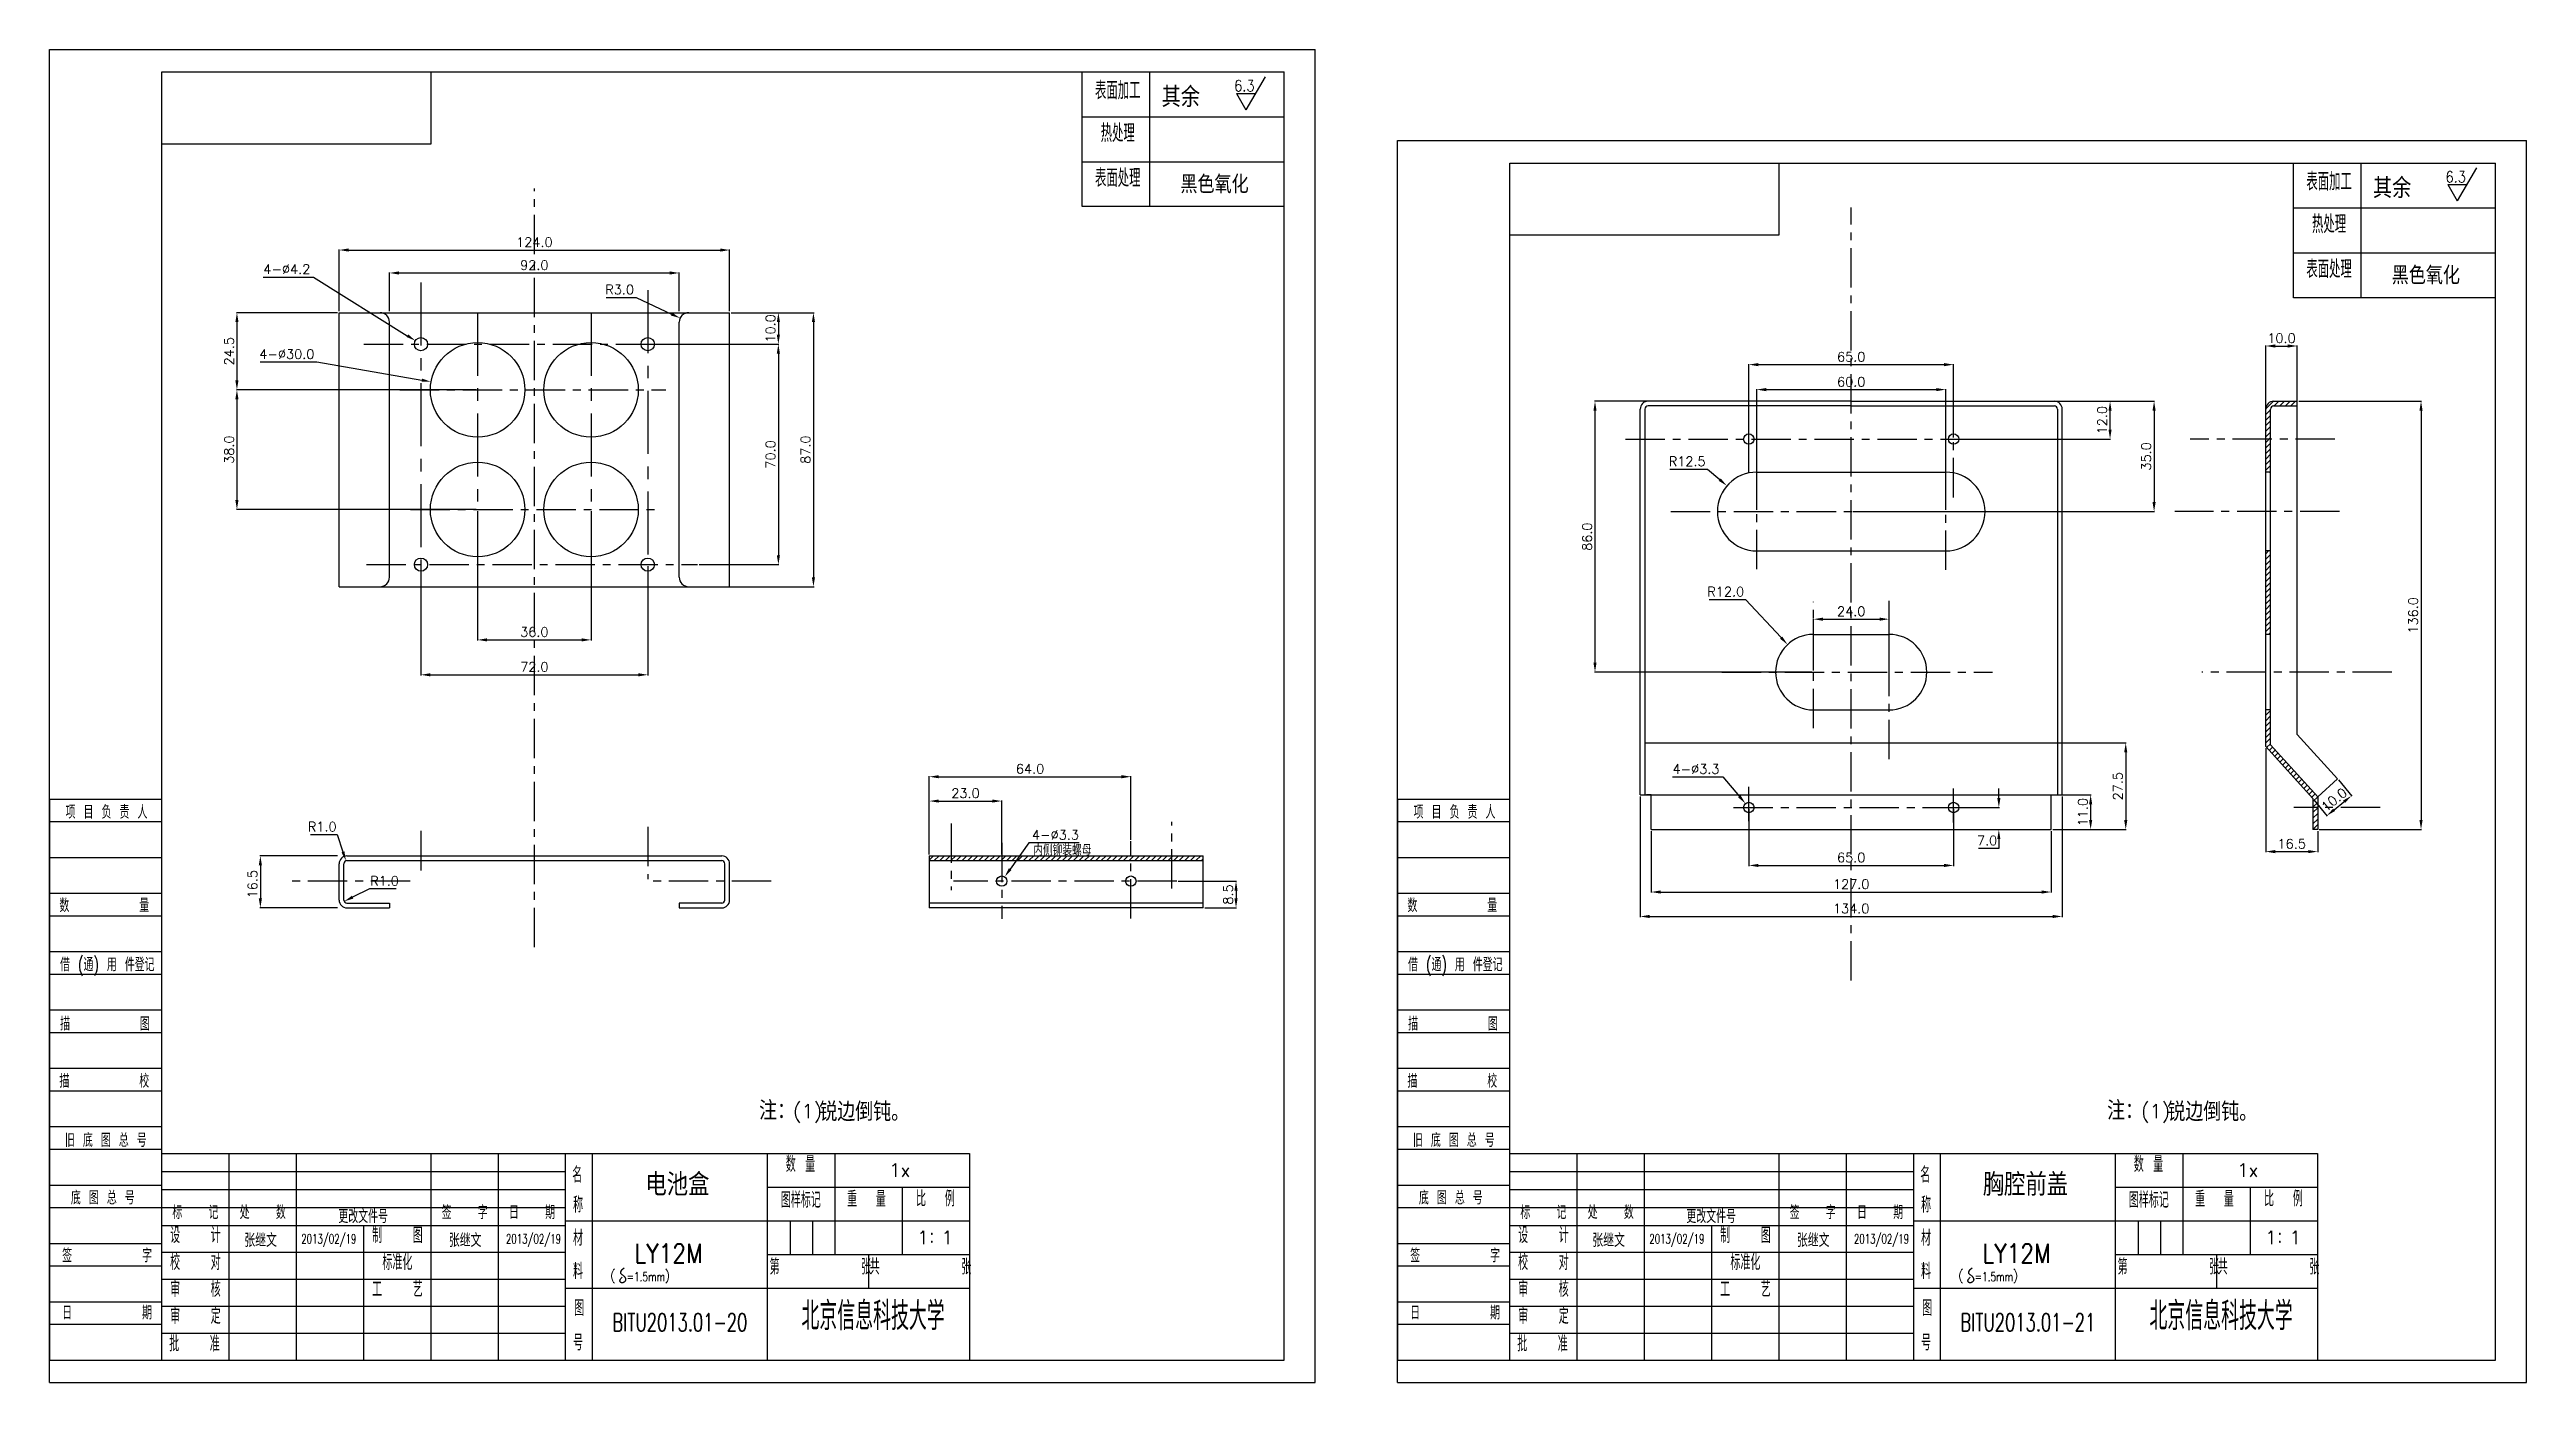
# Model space of a CAD drawing. Extents: x 2854 to 5858, y -1165 to 723.
# Drawn here: x 3835 to 4621, y -196 to 228 of the extents above; entities that cross this region are included whole.
import ezdxf
from ezdxf.enums import TextEntityAlignment as Align

# ---------------------------------------------------------------- set-up
doc = ezdxf.new("R2010")
doc.units = 0
doc.header["$MEASUREMENT"] = 0
doc.linetypes.add('PF_CENTER', pattern=[2, 1.25, -0.25, 0.25, -0.25])
doc.layers.get('0').update_dxf_attribs({"linetype": 'CONTINUOUS'})
doc.layers.get('DEFPOINTS').update_dxf_attribs({"linetype": 'CONTINUOUS'})
for name, color, linetype in [('SMPEN_CENTER', 4, 'PF_CENTER'), ('SMPEN_DIM', 3, 'CONTINUOUS'), ('SMPEN_HATCH', 6, 'CONTINUOUS'), ('SMPEN_TEXT', 6, 'CONTINUOUS'), ('SMPEN_THICK', 7, 'CONTINUOUS')]:
    doc.layers.add(name, color=color, linetype=linetype)
doc.styles.get("Standard").update_dxf_attribs({"font": 'txt.shx', "bigfont": 'hshztxt.shx'})
doc.styles.add('STYLE1', font='complex.shx', dxfattribs={"bigfont": 'hzdx.shx'})
doc.dimstyles.get("Standard").update_dxf_attribs({"dimtxt": 3, "dimasz": 3, "dimexe": 0.18, "dimexo": 0.5, "dimgap": 1, "dimtad": 1, "dimtoh": 1, "dimdec": 1, "dimzin": 0, "dimdsep": 46, "dimtxsty": 'Standard', "dimcen": 0, "dimadec": 1, "dimazin": 0, "dimtfac": 1, "dimtdec": 1, "dimtofl": 0, "dimtmove": 0, "dimatfit": 3, "dimfxl": 0, "dimtolj": 1, "dimtzin": 0, "dimarcsym": 0})
doc.dimstyles.new('STANDARD$0', dxfattribs={"dimtxt": 3, "dimasz": 3, "dimexe": 0.18, "dimexo": 0.5, "dimgap": 1, "dimtad": 1, "dimtoh": 1, "dimdec": 1, "dimzin": 0, "dimdsep": 46, "dimtxsty": 'Standard', "dimcen": 0, "dimadec": 1, "dimazin": 0, "dimtfac": 1, "dimtdec": 1, "dimtofl": 0, "dimtmove": 0, "dimatfit": 3, "dimfxl": 0, "dimtolj": 1, "dimtzin": 0, "dimarcsym": 0})

msp = doc.modelspace()

# ---------------------------------------------------------------- texts
at = {"color": 6, "width": 0.67}
for s, height, p in [('数 量', 4.988, (4073.07, -130.21)), ('数 量', 4.988, (4501.07, -130.21)), ('标   记', 4.275, (3880.96, -144.94)), ('处   数', 4.275, (3902.34, -144.94)), ('签   字', 4.275, (3966.46, -144.94)), ('日   期', 4.275, (3987.84, -144.94)), ('图样标记', 4.988, (4073.19, -141.57)), ('重  量', 4.988, (4094.01, -141.28)), ('比  例', 4.988, (4115.93, -141.14)), ('标   记', 4.275, (4308.96, -144.94)), ('处   数', 4.275, (4330.34, -144.94)), ('签   字', 4.275, (4394.46, -144.94)), ('日   期', 4.275, (4415.84, -144.94)), ('图样标记', 4.988, (4501.19, -141.57)), ('重  量', 4.988, (4522.01, -141.28)), ('比  例', 4.988, (4543.93, -141.14)), ('设   计', 4.988, (3880.96, -152.78)), ('制   图', 4.988, (3945.09, -152.78)), ('设   计', 4.988, (4308.96, -152.78)), ('制   图', 4.988, (4373.09, -152.78)), ('校   对', 4.988, (3880.96, -161.33)), ('标准化', 4.988, (3945.09, -161.33)), ('第        张', 4.988, (4079.4, -162.77)), ('共        张', 4.988, (4111.18, -162.77)), ('校   对', 4.988, (4308.96, -161.33)), ('标准化', 4.988, (4373.09, -161.33)), ('第        张', 4.988, (4507.4, -162.77)), ('共        张', 4.988, (4539.18, -162.77)), ('审   核', 4.988, (3880.96, -169.88)), ('工   艺', 4.988, (3945.09, -169.88)), ('审   核', 4.988, (4308.96, -169.88)), ('工   艺', 4.988, (4373.09, -169.88)), ('审   定', 4.988, (3880.96, -178.43)), ('审   定', 4.988, (4308.96, -178.43)), ('批   准', 4.988, (3880.66, -187.21)), ('批   准', 4.988, (4308.66, -187.21))]:
    msp.add_text(s, height=height, dxfattribs=at).set_placement(p, align=Align.BOTTOM_CENTER)
at = {"color": 6}
for s, height, width, p in [('名', 4.99, 0.67, (4000.6, -132.09)), ('名', 4.99, 0.67, (4428.6, -132.09)), ('更改文件号', 4.275, 0.67, (3926.35, -144.94)), ('称', 4.99, 0.67, (4000.87, -141.58)), ('更改文件号', 4.275, 0.67, (4354.35, -144.94)), ('称', 4.99, 0.67, (4428.87, -141.58)), ('材', 4.99, 0.667, (4000.87, -152.15)), ('材', 4.99, 0.667, (4428.87, -152.15)), ('料', 4.99, 0.67, (4000.87, -162.73)), ('料', 4.99, 0.67, (4428.87, -162.73)), ('图', 4.99, 0.67, (4001.23, -174.4)), ('图', 4.99, 0.67, (4429.23, -174.4)), ('号', 4.99, 0.67, (4000.87, -185.34)), ('号', 4.99, 0.67, (4428.87, -185.34))]:
    msp.add_text(s, height=height, dxfattribs=dict(at, width=width)).set_placement(p)
at = {"layer": 'SMPEN_DIM', "style": 'STYLE1'}
for s, height, p in [('其余', 6.412, (4193.83, 213.01)), ('黑色氧化', 5.7, (4204.54, 185.2)), ('其余', 6.412, (4578.43, 184.09)), ('黑色氧化', 5.7, (4589.14, 156.28))]:
    msp.add_text(s, height=height, dxfattribs=at).set_placement(p, align=Align.MIDDLE)
at = {"layer": 'SMPEN_DIM'}
for s, height, width, p in [('6.3', 3.562, 0.85, (4214.02, 216.2)), ('6.3', 3.562, 0.85, (4598.62, 187.28)), ('内侧铆装螺母', 3.5, 0.8, (4156.23, -26.32)), ('=1.5mm', 2.8, 0.75, (4023.98, -161.96)), ('=1.5mm', 2.8, 0.75, (4451.99, -161.96))]:
    msp.add_text(s, height=height, dxfattribs=dict(at, width=width)).set_placement(p, align=Align.MIDDLE)
for s, height, p in [('注：', 6, (4065.63, -108.85)), ('(1)', 4.5, (4075.3, -109.69)), ('锐边倒钝。', 6, (4093.31, -109.26)), ('注：', 6, (4493.63, -108.85)), ('(1)', 4.5, (4503.3, -109.69)), ('锐边倒钝。', 6, (4521.32, -109.26)), ('(', 3, (4013.5, -161.76)), ('(', 3, (4441.5, -161.76))]:
    msp.add_text(s, height=height, dxfattribs=at).set_placement(p, align=Align.MIDDLE)
at = {"layer": 'SMPEN_DIM', "ltscale": 8}
for s, p in [('1x', (4104.58, -128.12)), ('1x', (4532.58, -128.12)), ('1：1', (4115.8, -149.5)), ('1：1', (4543.8, -149.5))]:
    msp.add_text(s, height=4.275, dxfattribs=at).set_placement(p, align=Align.MIDDLE)
for s, height, width, p in [('张继文', 4.275, 0.85, (3901.67, -150.16)), ('2013/02/19', 3, 0.6667, (3923.32, -150.16)), ('张继文', 4.275, 0.85, (3966.61, -150.16)), ('2013/02/19', 3, 0.6667, (3988.3, -150.16)), ('张继文', 4.275, 0.85, (4329.67, -150.16)), ('2013/02/19', 3, 0.6667, (4351.33, -150.16)), ('张继文', 4.275, 0.85, (4394.62, -150.16)), ('2013/02/19', 3, 0.6667, (4416.3, -150.16)), ('LY12M', 5.985, 0.85, (4031.18, -154.54)), ('LY12M', 5.985, 0.85, (4459.18, -154.54)), ('BITU2013.01-20', 5.7, 0.6667, (4034.77, -176.44)), ('BITU2013.01-21', 5.7, 0.6667, (4462.77, -176.44))]:
    msp.add_text(s, height=height, dxfattribs=dict(at, width=width)).set_placement(p, align=Align.MIDDLE)
at = {"layer": 'SMPEN_DIM', "text_generation_flag": 2}
for p in [(4030.84, -161.76), (4458.85, -161.76)]:
    msp.add_text('(', height=3, dxfattribs=at).set_placement(p, align=Align.MIDDLE)
at = {"layer": 'SMPEN_HATCH'}
for s, p in [('电池盒', (4034.01, -132.3)), ('胸腔前盖', (4462.01, -132.3))]:
    msp.add_text(s, height=7.125, dxfattribs=at).set_placement(p, align=Align.MIDDLE)
at = {"layer": 'SMPEN_TEXT', "width": 0.667}
for p in [(4096.13, -181.59), (4524.13, -181.59)]:
    msp.add_text('北京信息科技大学', height=8.977, dxfattribs=at).set_placement(p, align=Align.BOTTOM_CENTER)

# ---------------------------------------------------------------- blocks, each defined once
blk = doc.blocks.new('*D532')
at = {"layer": 'DEFPOINTS', "color": 0, "ltscale": 10}
for p in [(4034.58, 156.75), (3942.58, 144.14), (4034.58, 144.14)]:
    blk.add_point(p, dxfattribs=at)
at = {"layer": 'SMPEN_DIM', "color": 0, "lineweight": -2, "ltscale": 10}
for p, q in [((3942.58, 144.64), (3942.58, 156.93)), ((3945.58, 156.75), (4031.58, 156.75)), ((4034.58, 144.64), (4034.58, 156.93))]:
    blk.add_line(p, q, dxfattribs=at)
at = {"layer": 'SMPEN_DIM', "color": 0, "ltscale": 10}
for points in [[(3945.58, 157.25), (3945.58, 156.25), (3942.58, 156.75)], [(4031.58, 157.25), (4031.58, 156.25), (4034.58, 156.75)]]:
    blk.add_solid(points, dxfattribs=at)
at = {"layer": 'SMPEN_DIM', "color": 0, "ltscale": 10, "insert": (3988.58, 159.25), "char_height": 3, "attachment_point": 5}
blk.add_mtext('\\A1;92.0', dxfattribs=at)
blk = doc.blocks.new('*D533')
at = {"layer": 'DEFPOINTS', "color": 0, "ltscale": 10}
for p in [(4040.64, 134.14), (4040.38, 64.14), (4066.06, 64.14)]:
    blk.add_point(p, dxfattribs=at)
at = {"layer": 'SMPEN_DIM', "color": 0, "lineweight": -2, "ltscale": 10}
for p, q in [((4041.14, 134.14), (4066.24, 134.14)), ((4066.06, 131.14), (4066.06, 67.14)), ((4040.88, 64.14), (4066.24, 64.14))]:
    blk.add_line(p, q, dxfattribs=at)
at = {"layer": 'SMPEN_DIM', "color": 0, "ltscale": 10}
for points in [[(4065.56, 131.14), (4066.56, 131.14), (4066.06, 134.14)], [(4065.56, 67.14), (4066.56, 67.14), (4066.06, 64.14)]]:
    blk.add_solid(points, dxfattribs=at)
at = {"layer": 'SMPEN_DIM', "color": 0, "ltscale": 10, "insert": (4063.56, 99.14), "char_height": 3, "attachment_point": 5, "rotation": 90}
blk.add_mtext('\\A1;70.0', dxfattribs=at)
blk = doc.blocks.new('*D534')
at = {"layer": 'DEFPOINTS', "color": 0, "ltscale": 10}
for p in [(3970.58, 81.64), (4006.58, 81.64), (4006.58, 40.25)]:
    blk.add_point(p, dxfattribs=at)
at = {"layer": 'SMPEN_DIM', "color": 0, "lineweight": -2, "ltscale": 10}
for p, q in [((3970.58, 81.14), (3970.58, 40.07)), ((4006.58, 81.14), (4006.58, 40.07)), ((3973.58, 40.25), (4003.58, 40.25))]:
    blk.add_line(p, q, dxfattribs=at)
at = {"layer": 'SMPEN_DIM', "color": 0, "ltscale": 10}
for points in [[(3973.58, 40.75), (3973.58, 39.75), (3970.58, 40.25)], [(4003.58, 40.75), (4003.58, 39.75), (4006.58, 40.25)]]:
    blk.add_solid(points, dxfattribs=at)
at = {"layer": 'SMPEN_DIM', "color": 0, "ltscale": 10, "insert": (3988.58, 42.75), "char_height": 3, "attachment_point": 5}
blk.add_mtext('\\A1;36.0', dxfattribs=at)
blk = doc.blocks.new('*D535')
at = {"layer": 'DEFPOINTS', "color": 0, "ltscale": 10}
for p in [(3952.58, 64.14), (4024.58, 64.14), (4024.58, 29.16)]:
    blk.add_point(p, dxfattribs=at)
at = {"layer": 'SMPEN_DIM', "color": 0, "lineweight": -2, "ltscale": 10}
for p, q in [((3952.58, 63.64), (3952.58, 28.98)), ((4024.58, 63.64), (4024.58, 28.98)), ((3955.58, 29.16), (4021.58, 29.16))]:
    blk.add_line(p, q, dxfattribs=at)
at = {"layer": 'SMPEN_DIM', "color": 0, "ltscale": 10}
for points in [[(3955.58, 29.66), (3955.58, 28.66), (3952.58, 29.16)], [(4021.58, 29.66), (4021.58, 28.66), (4024.58, 29.16)]]:
    blk.add_solid(points, dxfattribs=at)
at = {"layer": 'SMPEN_DIM', "color": 0, "ltscale": 10, "insert": (3988.58, 31.66), "char_height": 3, "attachment_point": 5}
blk.add_mtext('\\A1;72.0', dxfattribs=at)
blk = doc.blocks.new('*D536')
at = {"layer": 'DEFPOINTS', "color": 0, "ltscale": 10}
for p in [(3955.8, 122.2), (3985.36, 117.07)]:
    blk.add_point(p, dxfattribs=at)
at = {"layer": 'SMPEN_DIM', "color": 0, "lineweight": -2, "ltscale": 10}
for p, q in [((3901.5, 128.5), (3919.5, 128.5)), ((3919.5, 128.5), (3952.84, 122.72))]:
    blk.add_line(p, q, dxfattribs=at)
at = {"layer": 'SMPEN_DIM', "color": 0, "ltscale": 10}
blk.add_solid([(3952.93, 123.21), (3952.76, 122.22), (3955.8, 122.2)], dxfattribs=at)
at = {"layer": 'SMPEN_DIM', "color": 0, "ltscale": 10, "insert": (3910, 131), "char_height": 3, "attachment_point": 5}
blk.add_mtext('\\A1;4-∅30.0', dxfattribs=at)
blk = doc.blocks.new('*D537')
at = {"layer": 'DEFPOINTS', "color": 0, "ltscale": 10}
for p in [(3950.8, 135.25), (3954.36, 133.02)]:
    blk.add_point(p, dxfattribs=at)
at = {"layer": 'SMPEN_DIM', "color": 0, "lineweight": -2, "ltscale": 10}
for p, q in [((3902.49, 155.46), (3918.49, 155.46)), ((3918.49, 155.46), (3948.25, 136.84))]:
    blk.add_line(p, q, dxfattribs=at)
at = {"layer": 'SMPEN_DIM', "color": 0, "ltscale": 10}
blk.add_solid([(3948.52, 137.27), (3947.99, 136.42), (3950.8, 135.25)], dxfattribs=at)
at = {"layer": 'SMPEN_DIM', "color": 0, "ltscale": 10, "insert": (3909.99, 157.96), "char_height": 3, "attachment_point": 5}
blk.add_mtext('\\A1;4-∅4.2', dxfattribs=at)
blk = doc.blocks.new('*D538')
at = {"layer": 'DEFPOINTS', "color": 0, "ltscale": 10}
for p in [(4050.58, 144.14), (4034.58, 57.14), (4077.2, 57.14)]:
    blk.add_point(p, dxfattribs=at)
at = {"layer": 'SMPEN_DIM', "color": 0, "lineweight": -2, "ltscale": 10}
for p, q in [((4051.08, 144.14), (4077.38, 144.14)), ((4077.2, 141.14), (4077.2, 60.14)), ((4035.08, 57.14), (4077.38, 57.14))]:
    blk.add_line(p, q, dxfattribs=at)
at = {"layer": 'SMPEN_DIM', "color": 0, "ltscale": 10}
for points in [[(4076.7, 141.14), (4077.7, 141.14), (4077.2, 144.14)], [(4076.7, 60.14), (4077.7, 60.14), (4077.2, 57.14)]]:
    blk.add_solid(points, dxfattribs=at)
at = {"layer": 'SMPEN_DIM', "color": 0, "ltscale": 10, "insert": (4074.7, 100.64), "char_height": 3, "attachment_point": 5, "rotation": 90}
blk.add_mtext('\\A1;87.0', dxfattribs=at)
blk = doc.blocks.new('*D539')
at = {"layer": 'DEFPOINTS', "color": 0, "ltscale": 10}
for p in [(4050.58, 144.14), (4024.58, 134.14), (4066.06, 134.14)]:
    blk.add_point(p, dxfattribs=at)
at = {"layer": 'SMPEN_DIM', "color": 0, "lineweight": -2, "ltscale": 10}
for p, q in [((4051.08, 144.14), (4066.24, 144.14)), ((4025.08, 134.14), (4066.24, 134.14)), ((4066.06, 141.14), (4066.06, 137.14))]:
    blk.add_line(p, q, dxfattribs=at)
at = {"layer": 'SMPEN_DIM', "color": 0, "ltscale": 10}
for points in [[(4065.56, 141.14), (4066.56, 141.14), (4066.06, 144.14)], [(4065.56, 137.14), (4066.56, 137.14), (4066.06, 134.14)]]:
    blk.add_solid(points, dxfattribs=at)
at = {"layer": 'SMPEN_DIM', "color": 0, "ltscale": 10, "insert": (4063.56, 139.14), "char_height": 3, "attachment_point": 5, "rotation": 90}
blk.add_mtext('\\A1;10.0', dxfattribs=at)
blk = doc.blocks.new('*D540')
at = {"layer": 'DEFPOINTS', "color": 0, "ltscale": 10}
for p in [(3926.58, 144.14), (3894.15, 119.64), (3970.58, 119.64)]:
    blk.add_point(p, dxfattribs=at)
at = {"layer": 'SMPEN_DIM', "color": 0, "lineweight": -2, "ltscale": 10}
for p, q in [((3926.08, 144.14), (3893.97, 144.14)), ((3894.15, 141.14), (3894.15, 122.64)), ((3970.08, 119.64), (3893.97, 119.64))]:
    blk.add_line(p, q, dxfattribs=at)
at = {"layer": 'SMPEN_DIM', "color": 0, "ltscale": 10}
for points in [[(3893.65, 141.14), (3894.65, 141.14), (3894.15, 144.14)], [(3893.65, 122.64), (3894.65, 122.64), (3894.15, 119.64)]]:
    blk.add_solid(points, dxfattribs=at)
at = {"layer": 'SMPEN_DIM', "color": 0, "ltscale": 10, "insert": (3891.65, 131.89), "char_height": 3, "attachment_point": 5, "rotation": 90}
blk.add_mtext('\\A1;24.5', dxfattribs=at)
blk = doc.blocks.new('*D541')
at = {"layer": 'DEFPOINTS', "color": 0, "ltscale": 10}
for p in [(3970.58, 119.64), (3894.15, 81.64), (3970.58, 81.64)]:
    blk.add_point(p, dxfattribs=at)
at = {"layer": 'SMPEN_DIM', "color": 0, "lineweight": -2, "ltscale": 10}
for p, q in [((3970.08, 119.64), (3893.97, 119.64)), ((3894.15, 116.64), (3894.15, 84.64)), ((3970.08, 81.64), (3893.97, 81.64))]:
    blk.add_line(p, q, dxfattribs=at)
at = {"layer": 'SMPEN_DIM', "color": 0, "ltscale": 10}
for points in [[(3893.65, 116.64), (3894.65, 116.64), (3894.15, 119.64)], [(3893.65, 84.64), (3894.65, 84.64), (3894.15, 81.64)]]:
    blk.add_solid(points, dxfattribs=at)
at = {"layer": 'SMPEN_DIM', "color": 0, "ltscale": 10, "insert": (3891.65, 100.64), "char_height": 3, "attachment_point": 5, "rotation": 90}
blk.add_mtext('\\A1;38.0', dxfattribs=at)
blk = doc.blocks.new('*D542')
at = {"layer": 'DEFPOINTS', "color": 0, "ltscale": 10}
for p in [(4050.58, 164.03), (3926.58, 144.14), (4050.58, 144.14)]:
    blk.add_point(p, dxfattribs=at)
at = {"layer": 'SMPEN_DIM', "color": 0, "lineweight": -2, "ltscale": 10}
for p, q in [((3926.58, 144.64), (3926.58, 164.21)), ((3929.58, 164.03), (4047.58, 164.03)), ((4050.58, 144.64), (4050.58, 164.21))]:
    blk.add_line(p, q, dxfattribs=at)
at = {"layer": 'SMPEN_DIM', "color": 0, "ltscale": 10}
for points in [[(3929.58, 164.53), (3929.58, 163.53), (3926.58, 164.03)], [(4047.58, 164.53), (4047.58, 163.53), (4050.58, 164.03)]]:
    blk.add_solid(points, dxfattribs=at)
at = {"layer": 'SMPEN_DIM', "color": 0, "ltscale": 10, "insert": (3988.58, 166.53), "char_height": 3, "attachment_point": 5}
blk.add_mtext('\\A1;124.0', dxfattribs=at)
blk = doc.blocks.new('*D543')
at = {"layer": 'DEFPOINTS', "color": 0, "ltscale": 10}
for p in [(3926.58, -28.35), (3901.59, -44.85), (3926.58, -44.85)]:
    blk.add_point(p, dxfattribs=at)
at = {"layer": 'SMPEN_DIM', "color": 0, "lineweight": -2, "ltscale": 10}
for p, q in [((3926.08, -28.35), (3901.41, -28.35)), ((3901.59, -31.35), (3901.59, -41.85)), ((3926.08, -44.85), (3901.41, -44.85))]:
    blk.add_line(p, q, dxfattribs=at)
at = {"layer": 'SMPEN_DIM', "color": 0, "ltscale": 10}
for points in [[(3901.09, -31.35), (3902.09, -31.35), (3901.59, -28.35)], [(3901.09, -41.85), (3902.09, -41.85), (3901.59, -44.85)]]:
    blk.add_solid(points, dxfattribs=at)
at = {"layer": 'SMPEN_DIM', "color": 0, "ltscale": 10, "insert": (3899.09, -37.32), "char_height": 3, "attachment_point": 5, "rotation": 90}
blk.add_mtext('\\A1;16.5', dxfattribs=at)
blk = doc.blocks.new('*D544')
at = {"layer": 'DEFPOINTS', "color": 0, "ltscale": 10}
for p in [(4136.02, -37.7), (4137.92, -35)]:
    blk.add_point(p, dxfattribs=at)
at = {"layer": 'SMPEN_DIM', "color": 0, "lineweight": -2, "ltscale": 10}
for p, q in [((4145.53, -24.15), (4139.64, -32.54)), ((4161.53, -24.15), (4145.53, -24.15))]:
    blk.add_line(p, q, dxfattribs=at)
at = {"layer": 'SMPEN_DIM', "color": 0, "ltscale": 10}
blk.add_solid([(4139.23, -32.25), (4140.05, -32.83), (4137.92, -35)], dxfattribs=at)
at = {"layer": 'SMPEN_DIM', "color": 0, "ltscale": 10, "insert": (4154.03, -21.65), "char_height": 3, "attachment_point": 5}
blk.add_mtext('\\A1;4-∅3.3', dxfattribs=at)
blk = doc.blocks.new('*D545')
at = {"layer": 'DEFPOINTS', "color": 0, "ltscale": 10}
for p in [(4136.97, -10.93), (4113.97, -28.35), (4136.97, -28.35)]:
    blk.add_point(p, dxfattribs=at)
at = {"layer": 'SMPEN_DIM', "color": 0, "lineweight": -2, "ltscale": 10}
for p, q in [((4113.97, -27.85), (4113.97, -10.75)), ((4116.97, -10.93), (4133.97, -10.93)), ((4136.97, -27.85), (4136.97, -10.75))]:
    blk.add_line(p, q, dxfattribs=at)
at = {"layer": 'SMPEN_DIM', "color": 0, "ltscale": 10}
for points in [[(4116.97, -10.43), (4116.97, -11.43), (4113.97, -10.93)], [(4133.97, -10.43), (4133.97, -11.43), (4136.97, -10.93)]]:
    blk.add_solid(points, dxfattribs=at)
at = {"layer": 'SMPEN_DIM', "color": 0, "ltscale": 10, "insert": (4125.47, -8.43), "char_height": 3, "attachment_point": 5}
blk.add_mtext('\\A1;23.0', dxfattribs=at)
blk = doc.blocks.new('*D546')
at = {"layer": 'DEFPOINTS', "color": 0, "ltscale": 10}
for p in [(4177.97, -3.2), (4113.97, -28.35), (4177.97, -23.69)]:
    blk.add_point(p, dxfattribs=at)
at = {"layer": 'SMPEN_DIM', "color": 0, "lineweight": -2, "ltscale": 10}
for p, q in [((4113.97, -27.85), (4113.97, -3.02)), ((4116.97, -3.2), (4174.97, -3.2)), ((4177.97, -23.19), (4177.97, -3.02))]:
    blk.add_line(p, q, dxfattribs=at)
at = {"layer": 'SMPEN_DIM', "color": 0, "ltscale": 10}
for points in [[(4116.97, -2.7), (4116.97, -3.7), (4113.97, -3.2)], [(4174.97, -2.7), (4174.97, -3.7), (4177.97, -3.2)]]:
    blk.add_solid(points, dxfattribs=at)
at = {"layer": 'SMPEN_DIM', "color": 0, "ltscale": 10, "insert": (4145.97, -0.7), "char_height": 3, "attachment_point": 5}
blk.add_mtext('\\A1;64.0', dxfattribs=at)
blk = doc.blocks.new('ADDBOX3')
at = {"layer": 'SMPEN_THICK', "ltscale": 8}
for p, q in [((-45, -30), (-45, 0)), ((-30, 0), (-30, -30)), ((-45, -10), (0, -10)), ((-45, -20), (0, -20)), ((0, -30), (-45, -30))]:
    blk.add_line(p, q, dxfattribs=at)
at = {"layer": 'SMPEN_TEXT', "ltscale": 8, "width": 0.667}
for s, p in [('表面加工', (-37.05, -7.32)), ('热处理', (-37.05, -16.82)), ('表面处理', (-37.05, -26.82))]:
    blk.add_text(s, height=4, dxfattribs=at).set_placement(p, align=Align.BOTTOM_CENTER)
at = {"layer": 'SMPEN_TEXT', "ltscale": 8}
for tag, p in [('HEATTREATMENT', (-15.54, -17.14)), ('SURFACETREATMENT', (-13.33, -26.97))]:
    blk.add_attdef(tag, text='', height=3.5, dxfattribs=at).set_placement(p, align=Align.BOTTOM_CENTER)
blk = doc.blocks.new('ADDBOX')
for p, q in [((0, 125), (0, 0)), ((0, 125), (25, 125)), ((25, 0), (25, 125))]:
    blk.add_line(p, q)
at = {"color": 1}
for p, q in [((0, 120), (25, 120)), ((0, 99), (25, 99)), ((0, 86), (25, 86)), ((0, 73), (25, 73)), ((0, 60), (25, 60)), ((0, 47), (25, 47)), ((0, 21), (25, 21)), ((0, 8), (25, 8))]:
    blk.add_line(p, q, dxfattribs=at)
for points in [[(0, 112), (25, 112)], [(0, 34), (25, 34)]]:
    blk.add_lwpolyline(points, dxfattribs=at)
for points in [[(0, 104), (25, 104)], [(0, 91), (25, 91)], [(0, 78), (25, 78)], [(0, 65), (25, 65)], [(0, 52), (25, 52)], [(0, 39), (25, 39)], [(0, 26), (25, 26)], [(0, 13), (25, 13)], [(0, 0), (25, 0)]]:
    blk.add_lwpolyline(points)
at = {"color": 1, "width": 0.67}
for s, p in [('项 目 负 责 人', (3.58, 120.61)), ('数        量', (2.2, 99.8)), ('借 (通) 用 件登记', (2.35, 86.62)), ('描        图', (2.35, 73.41)), ('描        校', (2.2, 60.68)), ('旧 底 图 总 号', (3.43, 47.48)), (' 底 图 总 号', (2.97, 34.66)), ('签        字', (2.82, 21.77)), ('日        期', (2.82, 9.04))]:
    blk.add_text(s, height=3, dxfattribs=at).set_placement(p)
at = {"color": 1, "ltscale": 20, "width": 0.67}
blk.add_attdef('PRJMANAGER', text='', height=3.5, dxfattribs=at).set_placement((1.5, 113), align=Align.BOTTOM_LEFT)
at = {"color": 1, "width": 0.67}
for tag, p in [('NUM', (1.5, 92)), ('DRAFTER', (1.5, 66)), ('DVERI', (1.5, 53)), ('OLDDRAWNO', (1.5, 40)), ('DRAWNO', (1.5, 27)), ('SIGNER', (1.5, 14)), ('DATE', (1.5, 1))]:
    blk.add_attdef(tag, text='', height=3.5, dxfattribs=at).set_placement(p, align=Align.BOTTOM_LEFT)
blk = doc.blocks.new('*D719')
at = {"layer": 'DEFPOINTS', "color": 0, "ltscale": 10}
for p in [(4192.53, -36.35), (4200.97, -44.85), (4211.37, -44.85)]:
    blk.add_point(p, dxfattribs=at)
at = {"layer": 'SMPEN_DIM', "color": 0, "lineweight": -2, "ltscale": 10}
for p, q in [((4193.03, -36.35), (4211.55, -36.35)), ((4201.47, -44.85), (4211.55, -44.85)), ((4211.37, -39.35), (4211.37, -41.85))]:
    blk.add_line(p, q, dxfattribs=at)
at = {"layer": 'SMPEN_DIM', "color": 0, "ltscale": 10}
for points in [[(4210.87, -39.35), (4211.87, -39.35), (4211.37, -36.35)], [(4210.87, -41.85), (4211.87, -41.85), (4211.37, -44.85)]]:
    blk.add_solid(points, dxfattribs=at)
at = {"layer": 'SMPEN_DIM', "color": 0, "ltscale": 10, "insert": (4208.87, -40.6), "char_height": 3, "attachment_point": 5, "rotation": 90}
blk.add_mtext('\\A1;8.5', dxfattribs=at)
blk = doc.blocks.new('*D768')
at = {"layer": 'DEFPOINTS', "color": 0, "ltscale": 10}
for p in [(4034.86, 142.41), (4037.58, 141.14)]:
    blk.add_point(p, dxfattribs=at)
at = {"layer": 'SMPEN_DIM', "color": 0, "lineweight": -2, "ltscale": 10}
for p, q in [((4011.43, 148.97), (4020.93, 148.97)), ((4020.93, 148.97), (4032.15, 143.69))]:
    blk.add_line(p, q, dxfattribs=at)
at = {"layer": 'SMPEN_DIM', "color": 0, "ltscale": 10}
blk.add_solid([(4032.36, 144.14), (4031.94, 143.24), (4034.86, 142.41)], dxfattribs=at)
at = {"layer": 'SMPEN_DIM', "color": 0, "ltscale": 10, "insert": (4015.68, 151.47), "char_height": 3, "attachment_point": 5}
blk.add_mtext('\\A1;R3.0', dxfattribs=at)
blk = doc.blocks.new('*D769')
at = {"layer": 'DEFPOINTS', "color": 0, "ltscale": 10}
for p in [(3928.76, -29.9), (3929.08, -30.85)]:
    blk.add_point(p, dxfattribs=at)
at = {"layer": 'SMPEN_DIM', "color": 0, "lineweight": -2, "ltscale": 10}
for p, q in [((3917.48, -21.57), (3925.98, -21.57)), ((3925.98, -21.57), (3927.81, -27.05))]:
    blk.add_line(p, q, dxfattribs=at)
at = {"layer": 'SMPEN_DIM', "color": 0, "ltscale": 10}
blk.add_solid([(3928.28, -26.89), (3927.34, -27.21), (3928.76, -29.9)], dxfattribs=at)
at = {"layer": 'SMPEN_DIM', "color": 0, "ltscale": 10, "insert": (3921.23, -19.07), "char_height": 3, "attachment_point": 5}
blk.add_mtext('\\A1;R1.0', dxfattribs=at)
blk = doc.blocks.new('*D770')
at = {"layer": 'DEFPOINTS', "color": 0, "ltscale": 10}
for p in [(3928.18, -42.79), (3929.08, -42.35)]:
    blk.add_point(p, dxfattribs=at)
at = {"layer": 'SMPEN_DIM', "color": 0, "lineweight": -2, "ltscale": 10}
for p, q in [((3936.24, -38.77), (3930.87, -41.45)), ((3944.74, -38.77), (3936.24, -38.77))]:
    blk.add_line(p, q, dxfattribs=at)
at = {"layer": 'SMPEN_DIM', "color": 0, "ltscale": 10}
blk.add_solid([(3930.64, -41.01), (3931.09, -41.9), (3928.18, -42.79)], dxfattribs=at)
at = {"layer": 'SMPEN_DIM', "color": 0, "ltscale": 10, "insert": (3940.99, -36.27), "char_height": 3, "attachment_point": 5}
blk.add_mtext('\\A1;R1.0', dxfattribs=at)
blk = doc.blocks.new('*D774')
at = {"layer": 'DEFPOINTS', "color": 0, "ltscale": 10}
for p in [(4439.19, -12.97), (4439.19, -19.97), (4453.56, -19.97)]:
    blk.add_point(p, dxfattribs=at)
at = {"layer": 'SMPEN_DIM', "color": 0, "lineweight": -2, "ltscale": 10}
for p, q in [((4453.56, -9.97), (4453.56, -6.97)), ((4439.69, -12.97), (4453.74, -12.97)), ((4439.69, -19.97), (4453.74, -19.97)), ((4453.56, -22.97), (4453.56, -25.97)), ((4453.56, -25.97), (4447.06, -25.97))]:
    blk.add_line(p, q, dxfattribs=at)
at = {"layer": 'SMPEN_DIM', "color": 0, "ltscale": 10}
for points in [[(4453.06, -9.97), (4454.06, -9.97), (4453.56, -12.97)], [(4453.06, -22.97), (4454.06, -22.97), (4453.56, -19.97)]]:
    blk.add_solid(points, dxfattribs=at)
at = {"layer": 'SMPEN_DIM', "color": 0, "ltscale": 10, "insert": (4449.81, -23.47), "char_height": 3, "attachment_point": 5}
blk.add_mtext('\\A1;7.0', dxfattribs=at)
blk = doc.blocks.new('*D773')
at = {"layer": 'DEFPOINTS', "color": 0, "ltscale": 10}
for p in [(4373.12, -11.72), (4375.26, -14.23)]:
    blk.add_point(p, dxfattribs=at)
at = {"layer": 'SMPEN_DIM', "color": 0, "lineweight": -2, "ltscale": 10}
for p, q in [((4349.9, -3.26), (4365.9, -3.26)), ((4365.9, -3.26), (4371.17, -9.43))]:
    blk.add_line(p, q, dxfattribs=at)
at = {"layer": 'SMPEN_DIM', "color": 0, "ltscale": 10}
blk.add_solid([(4371.55, -9.11), (4370.79, -9.76), (4373.12, -11.72)], dxfattribs=at)
at = {"layer": 'SMPEN_DIM', "color": 0, "ltscale": 10, "insert": (4357.4, -0.76), "char_height": 3, "attachment_point": 5}
blk.add_mtext('\\A1;4-∅3.3', dxfattribs=at)
blk = doc.blocks.new('*D772')
at = {"layer": 'DEFPOINTS', "color": 0, "ltscale": 10}
for p in [(4374.19, -12.97), (4439.19, -12.97), (4439.19, -31.37)]:
    blk.add_point(p, dxfattribs=at)
at = {"layer": 'SMPEN_DIM', "color": 0, "lineweight": -2, "ltscale": 10}
for p, q in [((4374.19, -13.47), (4374.19, -31.55)), ((4439.19, -13.47), (4439.19, -31.55)), ((4377.19, -31.37), (4436.19, -31.37))]:
    blk.add_line(p, q, dxfattribs=at)
at = {"layer": 'SMPEN_DIM', "color": 0, "ltscale": 10}
for points in [[(4377.19, -30.87), (4377.19, -31.87), (4374.19, -31.37)], [(4436.19, -30.87), (4436.19, -31.87), (4439.19, -31.37)]]:
    blk.add_solid(points, dxfattribs=at)
at = {"layer": 'SMPEN_DIM', "color": 0, "ltscale": 10, "insert": (4406.69, -28.87), "char_height": 3, "attachment_point": 5}
blk.add_mtext('\\A1;65.0', dxfattribs=at)
blk = doc.blocks.new('*D771')
at = {"layer": 'DEFPOINTS', "color": 0, "ltscale": 10}
for p in [(4339.69, -8.97), (4473.69, -8.97), (4473.69, -47.57)]:
    blk.add_point(p, dxfattribs=at)
at = {"layer": 'SMPEN_DIM', "color": 0, "lineweight": -2, "ltscale": 10}
for p, q in [((4339.69, -9.47), (4339.69, -47.75)), ((4473.69, -9.47), (4473.69, -47.75)), ((4342.69, -47.57), (4470.69, -47.57))]:
    blk.add_line(p, q, dxfattribs=at)
at = {"layer": 'SMPEN_DIM', "color": 0, "ltscale": 10}
for points in [[(4342.69, -47.07), (4342.69, -48.07), (4339.69, -47.57)], [(4470.69, -47.07), (4470.69, -48.07), (4473.69, -47.57)]]:
    blk.add_solid(points, dxfattribs=at)
at = {"layer": 'SMPEN_DIM', "color": 0, "ltscale": 10, "insert": (4406.69, -45.07), "char_height": 3, "attachment_point": 5}
blk.add_mtext('\\A1;134.0', dxfattribs=at)
blk = doc.blocks.new('*D785')
at = {"layer": 'DEFPOINTS', "color": 0, "ltscale": 10}
for p in [(4418.69, 46.82), (4394.69, 30.01), (4418.69, 30.01)]:
    blk.add_point(p, dxfattribs=at)
at = {"layer": 'SMPEN_DIM', "color": 0, "lineweight": -2, "ltscale": 10}
for p, q in [((4394.69, 30.51), (4394.69, 47)), ((4397.69, 46.82), (4415.69, 46.82)), ((4418.69, 30.51), (4418.69, 47))]:
    blk.add_line(p, q, dxfattribs=at)
at = {"layer": 'SMPEN_DIM', "color": 0, "ltscale": 10}
for points in [[(4397.69, 47.32), (4397.69, 46.32), (4394.69, 46.82)], [(4415.69, 47.32), (4415.69, 46.32), (4418.69, 46.82)]]:
    blk.add_solid(points, dxfattribs=at)
at = {"layer": 'SMPEN_DIM', "color": 0, "ltscale": 10, "insert": (4406.69, 49.32), "char_height": 3, "attachment_point": 5}
blk.add_mtext('\\A1;24.0', dxfattribs=at)
blk = doc.blocks.new('*D786')
at = {"layer": 'DEFPOINTS', "color": 0, "ltscale": 10}
for p in [(4386.49, 38.77), (4394.69, 30.01)]:
    blk.add_point(p, dxfattribs=at)
at = {"layer": 'SMPEN_DIM', "color": 0, "lineweight": -2, "ltscale": 10}
for p, q in [((4361.61, 53.05), (4373.11, 53.05)), ((4373.11, 53.05), (4384.44, 40.96))]:
    blk.add_line(p, q, dxfattribs=at)
at = {"layer": 'SMPEN_DIM', "color": 0, "ltscale": 10}
blk.add_solid([(4384.8, 41.3), (4384.07, 40.62), (4386.49, 38.77)], dxfattribs=at)
at = {"layer": 'SMPEN_DIM', "color": 0, "ltscale": 10, "insert": (4366.86, 55.55), "char_height": 3, "attachment_point": 5}
blk.add_mtext('\\A1;R12.0', dxfattribs=at)
blk = doc.blocks.new('*D787')
at = {"layer": 'DEFPOINTS', "color": 0, "ltscale": 10}
for p in [(4439.19, 127.64), (4374.19, 104.01), (4439.19, 104.01)]:
    blk.add_point(p, dxfattribs=at)
at = {"layer": 'SMPEN_DIM', "color": 0, "lineweight": -2, "ltscale": 10}
for p, q in [((4374.19, 104.51), (4374.19, 127.82)), ((4377.19, 127.64), (4436.19, 127.64)), ((4439.19, 104.51), (4439.19, 127.82))]:
    blk.add_line(p, q, dxfattribs=at)
at = {"layer": 'SMPEN_DIM', "color": 0, "ltscale": 10}
for points in [[(4377.19, 128.14), (4377.19, 127.14), (4374.19, 127.64)], [(4436.19, 128.14), (4436.19, 127.14), (4439.19, 127.64)]]:
    blk.add_solid(points, dxfattribs=at)
at = {"layer": 'SMPEN_DIM', "color": 0, "ltscale": 10, "insert": (4406.69, 130.14), "char_height": 3, "attachment_point": 5}
blk.add_mtext('\\A1;65.0', dxfattribs=at)
blk = doc.blocks.new('*D788')
at = {"layer": 'DEFPOINTS', "color": 0, "ltscale": 10}
for p in [(4436.69, 119.71), (4376.69, 81.01), (4436.69, 81.01)]:
    blk.add_point(p, dxfattribs=at)
at = {"layer": 'SMPEN_DIM', "color": 0, "lineweight": -2, "ltscale": 10}
for p, q in [((4376.69, 81.51), (4376.69, 119.89)), ((4379.69, 119.71), (4433.69, 119.71)), ((4436.69, 81.51), (4436.69, 119.89))]:
    blk.add_line(p, q, dxfattribs=at)
at = {"layer": 'SMPEN_DIM', "color": 0, "ltscale": 10}
for points in [[(4379.69, 120.21), (4379.69, 119.21), (4376.69, 119.71)], [(4433.69, 120.21), (4433.69, 119.21), (4436.69, 119.71)]]:
    blk.add_solid(points, dxfattribs=at)
at = {"layer": 'SMPEN_DIM', "color": 0, "ltscale": 10, "insert": (4406.69, 122.21), "char_height": 3, "attachment_point": 5}
blk.add_mtext('\\A1;60.0', dxfattribs=at)
blk = doc.blocks.new('*D789')
at = {"layer": 'DEFPOINTS', "color": 0, "ltscale": 10}
for p in [(4367.22, 89.17), (4376.69, 81.01)]:
    blk.add_point(p, dxfattribs=at)
at = {"layer": 'SMPEN_DIM', "color": 0, "lineweight": -2, "ltscale": 10}
for p, q in [((4349.11, 94.43), (4361.11, 94.43)), ((4361.11, 94.43), (4364.95, 91.12))]:
    blk.add_line(p, q, dxfattribs=at)
at = {"layer": 'SMPEN_DIM', "color": 0, "ltscale": 10}
blk.add_solid([(4365.27, 91.5), (4364.62, 90.75), (4367.22, 89.17)], dxfattribs=at)
at = {"layer": 'SMPEN_DIM', "color": 0, "ltscale": 10, "insert": (4354.61, 96.93), "char_height": 3, "attachment_point": 5}
blk.add_mtext('\\A1;R12.5', dxfattribs=at)
blk = doc.blocks.new('*D790')
at = {"layer": 'DEFPOINTS', "color": 0, "ltscale": 10}
for p in [(4439.19, 116.01), (4488.87, 116.01), (4439.19, 104.01)]:
    blk.add_point(p, dxfattribs=at)
at = {"layer": 'SMPEN_DIM', "color": 0, "lineweight": -2, "ltscale": 10}
for p, q in [((4439.69, 116.01), (4489.05, 116.01)), ((4488.87, 107.01), (4488.87, 113.01)), ((4439.69, 104.01), (4489.05, 104.01))]:
    blk.add_line(p, q, dxfattribs=at)
at = {"layer": 'SMPEN_DIM', "color": 0, "ltscale": 10}
for points in [[(4488.37, 113.01), (4489.37, 113.01), (4488.87, 116.01)], [(4488.37, 107.01), (4489.37, 107.01), (4488.87, 104.01)]]:
    blk.add_solid(points, dxfattribs=at)
at = {"layer": 'SMPEN_DIM', "color": 0, "ltscale": 10, "insert": (4486.37, 110.01), "char_height": 3, "attachment_point": 5, "rotation": 90}
blk.add_mtext('\\A1;12.0', dxfattribs=at)
blk = doc.blocks.new('*D791')
at = {"layer": 'DEFPOINTS', "color": 0, "ltscale": 10}
for p in [(4406.69, 116.01), (4406.69, 81.01), (4502.85, 81.01)]:
    blk.add_point(p, dxfattribs=at)
at = {"layer": 'SMPEN_DIM', "color": 0, "lineweight": -2, "ltscale": 10}
for p, q in [((4407.19, 116.01), (4503.03, 116.01)), ((4502.85, 113.01), (4502.85, 84.01)), ((4407.19, 81.01), (4503.03, 81.01))]:
    blk.add_line(p, q, dxfattribs=at)
at = {"layer": 'SMPEN_DIM', "color": 0, "ltscale": 10}
for points in [[(4502.35, 113.01), (4503.35, 113.01), (4502.85, 116.01)], [(4502.35, 84.01), (4503.35, 84.01), (4502.85, 81.01)]]:
    blk.add_solid(points, dxfattribs=at)
at = {"layer": 'SMPEN_DIM', "color": 0, "ltscale": 10, "insert": (4500.35, 98.51), "char_height": 3, "attachment_point": 5, "rotation": 90}
blk.add_mtext('\\A1;35.0', dxfattribs=at)
blk = doc.blocks.new('*D792')
at = {"layer": 'DEFPOINTS', "color": 0, "ltscale": 10}
for p in [(4374.19, 116.01), (4325.34, 30.01), (4394.69, 30.01)]:
    blk.add_point(p, dxfattribs=at)
at = {"layer": 'SMPEN_DIM', "color": 0, "lineweight": -2, "ltscale": 10}
for p, q in [((4373.69, 116.01), (4325.16, 116.01)), ((4325.34, 113.01), (4325.34, 33.01)), ((4394.19, 30.01), (4325.16, 30.01))]:
    blk.add_line(p, q, dxfattribs=at)
at = {"layer": 'SMPEN_DIM', "color": 0, "ltscale": 10}
for points in [[(4324.84, 113.01), (4325.84, 113.01), (4325.34, 116.01)], [(4324.84, 33.01), (4325.84, 33.01), (4325.34, 30.01)]]:
    blk.add_solid(points, dxfattribs=at)
at = {"layer": 'SMPEN_DIM', "color": 0, "ltscale": 10, "insert": (4322.84, 73.01), "char_height": 3, "attachment_point": 5, "rotation": 90}
blk.add_mtext('\\A1;86.0', dxfattribs=at)
blk = doc.blocks.new('*D793')
at = {"layer": 'DEFPOINTS', "color": 0, "ltscale": 10}
for p in [(4548.3, 133.56), (4538.3, 104.01), (4548.3, 104.01)]:
    blk.add_point(p, dxfattribs=at)
at = {"layer": 'SMPEN_DIM', "color": 0, "lineweight": -2, "ltscale": 10}
for p, q in [((4538.3, 104.51), (4538.3, 133.74)), ((4548.3, 104.51), (4548.3, 133.74)), ((4541.3, 133.56), (4545.3, 133.56))]:
    blk.add_line(p, q, dxfattribs=at)
at = {"layer": 'SMPEN_DIM', "color": 0, "ltscale": 10}
for points in [[(4541.3, 134.06), (4541.3, 133.06), (4538.3, 133.56)], [(4545.3, 134.06), (4545.3, 133.06), (4548.3, 133.56)]]:
    blk.add_solid(points, dxfattribs=at)
at = {"layer": 'SMPEN_DIM', "color": 0, "ltscale": 10, "insert": (4543.3, 136.06), "char_height": 3, "attachment_point": 5}
blk.add_mtext('\\A1;10.0', dxfattribs=at)
blk = doc.blocks.new('*D794')
at = {"layer": 'DEFPOINTS', "color": 0, "ltscale": 10}
for p in [(4538.3, 6.37), (4554.8, -19.97), (4554.8, -26.98)]:
    blk.add_point(p, dxfattribs=at)
at = {"layer": 'SMPEN_DIM', "color": 0, "lineweight": -2, "ltscale": 10}
for p, q in [((4538.3, 5.87), (4538.3, -27.16)), ((4554.8, -20.47), (4554.8, -27.16)), ((4541.3, -26.98), (4551.8, -26.98))]:
    blk.add_line(p, q, dxfattribs=at)
at = {"layer": 'SMPEN_DIM', "color": 0, "ltscale": 10}
for points in [[(4541.3, -26.48), (4541.3, -27.48), (4538.3, -26.98)], [(4551.8, -26.48), (4551.8, -27.48), (4554.8, -26.98)]]:
    blk.add_solid(points, dxfattribs=at)
at = {"layer": 'SMPEN_DIM', "color": 0, "ltscale": 10, "insert": (4546.55, -24.48), "char_height": 3, "attachment_point": 5}
blk.add_mtext('\\A1;16.5', dxfattribs=at)
blk = doc.blocks.new('*D795')
at = {"layer": 'DEFPOINTS', "color": 0, "ltscale": 10}
for p in [(4561.09, -3.83), (4553.3, -10.13), (4565.49, -9.27)]:
    blk.add_point(p, dxfattribs=at)
at = {"layer": 'SMPEN_DIM', "color": 0, "lineweight": -2, "ltscale": 10}
for p, q in [((4561.4, -4.22), (4565.6, -9.41)), ((4553.61, -10.52), (4557.81, -15.71)), ((4560.03, -13.69), (4563.15, -11.16))]:
    blk.add_line(p, q, dxfattribs=at)
at = {"layer": 'SMPEN_DIM', "color": 0, "ltscale": 10}
for points in [[(4559.72, -13.3), (4560.34, -14.08), (4557.7, -15.57)], [(4562.84, -10.77), (4563.47, -11.55), (4565.49, -9.27)]]:
    blk.add_solid(points, dxfattribs=at)
at = {"layer": 'SMPEN_DIM', "color": 0, "ltscale": 10, "insert": (4560.02, -10.48), "char_height": 3, "attachment_point": 5, "rotation": 38.95476}
blk.add_mtext('\\A1;10.0', dxfattribs=at)
blk = doc.blocks.new('*D796')
at = {"layer": 'DEFPOINTS', "color": 0, "ltscale": 10}
for p in [(4470.19, -8.97), (4470.19, -19.97), (4482.71, -19.97)]:
    blk.add_point(p, dxfattribs=at)
at = {"layer": 'SMPEN_DIM', "color": 0, "lineweight": -2, "ltscale": 10}
for p, q in [((4470.69, -8.97), (4482.89, -8.97)), ((4482.71, -11.97), (4482.71, -16.97)), ((4470.69, -19.97), (4482.89, -19.97))]:
    blk.add_line(p, q, dxfattribs=at)
at = {"layer": 'SMPEN_DIM', "color": 0, "ltscale": 10}
for points in [[(4482.21, -11.97), (4483.21, -11.97), (4482.71, -8.97)], [(4482.21, -16.97), (4483.21, -16.97), (4482.71, -19.97)]]:
    blk.add_solid(points, dxfattribs=at)
at = {"layer": 'SMPEN_DIM', "color": 0, "ltscale": 10, "insert": (4480.21, -14.47), "char_height": 3, "attachment_point": 5, "rotation": 90}
blk.add_mtext('\\A1;11.0', dxfattribs=at)
blk = doc.blocks.new('*D797')
at = {"layer": 'DEFPOINTS', "color": 0, "ltscale": 10}
for p in [(4470.19, 7.53), (4470.19, -19.97), (4493.85, -19.97)]:
    blk.add_point(p, dxfattribs=at)
at = {"layer": 'SMPEN_DIM', "color": 0, "lineweight": -2, "ltscale": 10}
for p, q in [((4470.69, 7.53), (4494.03, 7.53)), ((4493.85, 4.53), (4493.85, -16.97)), ((4470.69, -19.97), (4494.03, -19.97))]:
    blk.add_line(p, q, dxfattribs=at)
at = {"layer": 'SMPEN_DIM', "color": 0, "ltscale": 10}
for points in [[(4493.35, 4.53), (4494.35, 4.53), (4493.85, 7.53)], [(4493.35, -16.97), (4494.35, -16.97), (4493.85, -19.97)]]:
    blk.add_solid(points, dxfattribs=at)
at = {"layer": 'SMPEN_DIM', "color": 0, "ltscale": 10, "insert": (4491.35, -6.22), "char_height": 3, "attachment_point": 5, "rotation": 90}
blk.add_mtext('\\A1;27.5', dxfattribs=at)
blk = doc.blocks.new('*D798')
at = {"layer": 'DEFPOINTS', "color": 0, "ltscale": 10}
for p in [(4548.3, 116.01), (4554.8, -19.97), (4587.61, -19.97)]:
    blk.add_point(p, dxfattribs=at)
at = {"layer": 'SMPEN_DIM', "color": 0, "lineweight": -2, "ltscale": 10}
for p, q in [((4548.8, 116.01), (4587.79, 116.01)), ((4587.61, 113.01), (4587.61, -16.97)), ((4555.3, -19.97), (4587.79, -19.97))]:
    blk.add_line(p, q, dxfattribs=at)
at = {"layer": 'SMPEN_DIM', "color": 0, "ltscale": 10}
for points in [[(4587.11, 113.01), (4588.11, 113.01), (4587.61, 116.01)], [(4587.11, -16.97), (4588.11, -16.97), (4587.61, -19.97)]]:
    blk.add_solid(points, dxfattribs=at)
at = {"layer": 'SMPEN_DIM', "color": 0, "ltscale": 10, "insert": (4585.11, 48.02), "char_height": 3, "attachment_point": 5, "rotation": 90}
blk.add_mtext('\\A1;136.0', dxfattribs=at)
blk = doc.blocks.new('*D799')
at = {"layer": 'DEFPOINTS', "color": 0, "ltscale": 10}
for p in [(4343.19, -19.97), (4470.19, -19.97), (4470.19, -39.81)]:
    blk.add_point(p, dxfattribs=at)
at = {"layer": 'SMPEN_DIM', "color": 0, "lineweight": -2, "ltscale": 10}
for p, q in [((4343.19, -20.47), (4343.19, -39.99)), ((4470.19, -20.47), (4470.19, -39.99)), ((4346.19, -39.81), (4467.19, -39.81))]:
    blk.add_line(p, q, dxfattribs=at)
at = {"layer": 'SMPEN_DIM', "color": 0, "ltscale": 10}
for points in [[(4346.19, -39.31), (4346.19, -40.31), (4343.19, -39.81)], [(4467.19, -39.31), (4467.19, -40.31), (4470.19, -39.81)]]:
    blk.add_solid(points, dxfattribs=at)
at = {"layer": 'SMPEN_DIM', "color": 0, "ltscale": 10, "insert": (4406.69, -37.31), "char_height": 3, "attachment_point": 5}
blk.add_mtext('\\A1;127.0', dxfattribs=at)

# ---------------------------------------------------------------- dimensions: what is measured, and where the dimension line sits
at = {"layer": 'SMPEN_DIM', "ltscale": 10}
for base, p1, p2, picture, middle in [((4050.58, 164.03), (3926.58, 144.14), (4050.58, 144.14), '*D542', (3988.58, 166.53)), ((4034.58, 156.75), (3942.58, 144.14), (4034.58, 144.14), '*D532', (3988.58, 159.25)), ((4548.3, 133.56), (4538.3, 104.01), (4548.3, 104.01), '*D793', (4543.3, 136.06)), ((4439.19, 127.64), (4374.19, 104.01), (4439.19, 104.01), '*D787', (4406.69, 130.14)), ((4436.69, 119.71), (4376.69, 81.01), (4436.69, 81.01), '*D788', (4406.69, 122.21)), ((4006.58, 40.25), (3970.58, 81.64), (4006.58, 81.64), '*D534', (3988.58, 42.75)), ((4024.58, 29.16), (3952.58, 64.14), (4024.58, 64.14), '*D535', (3988.58, 31.66)), ((4418.69, 46.82), (4394.69, 30.01), (4418.69, 30.01), '*D785', (4406.69, 49.32)), ((4177.97, -3.2), (4113.97, -28.35), (4177.97, -23.69), '*D546', (4145.97, -0.7)), ((4554.8, -26.98), (4538.3, 6.37), (4554.8, -19.97), '*D794', (4546.55, -24.48)), ((4136.97, -10.93), (4113.97, -28.35), (4136.97, -28.35), '*D545', (4125.47, -8.43)), ((4439.19, -31.37), (4374.19, -12.97), (4439.19, -12.97), '*D772', (4406.69, -28.87))]:
    dim = msp.add_linear_dim(base=base, p1=p1, p2=p2, dimstyle='STANDARD$0', dxfattribs=at)
    dim.commit()
    dim.dimension.update_dxf_attribs({"geometry": picture, "text_midpoint": middle})
for p1, p2, picture, middle in [((3954.36, 133.02), (3950.8, 135.25), '*D537', (3909.99, 155.46)), ((3985.36, 117.07), (3955.8, 122.2), '*D536', (3919.5, 128.5)), ((4375.26, -14.23), (4373.12, -11.72), '*D773', (4357.4, -3.26)), ((4136.02, -37.7), (4137.92, -35), '*D544', (4154.03, -24.15))]:
    dim = msp.add_diameter_dim_2p(p1=p1, p2=p2, text='4-<>', dimstyle='Standard', dxfattribs=at)
    dim.commit()
    dim.dimension.update_dxf_attribs({"geometry": picture, "text_midpoint": middle, "dimtype": 163})
for center, mpoint, picture, middle in [((4037.58, 141.14), (4034.86, 142.41), '*D768', (4015.68, 148.97)), ((4376.69, 81.01), (4367.22, 89.17), '*D789', (4354.61, 94.43)), ((4394.69, 30.01), (4386.49, 38.77), '*D786', (4366.86, 53.05)), ((3929.08, -30.85), (3928.76, -29.9), '*D769', (3921.23, -21.57))]:
    dim = msp.add_radius_dim(center=center, mpoint=mpoint, dimstyle='Standard', dxfattribs=at)
    dim.commit()
    dim.dimension.update_dxf_attribs({"geometry": picture, "text_midpoint": middle, "dimtype": 164})
for base, p1, p2, picture, middle in [((3894.15, 119.64), (3926.58, 144.14), (3970.58, 119.64), '*D540', (3891.65, 131.89)), ((4066.06, 134.14), (4050.58, 144.14), (4024.58, 134.14), '*D539', (4063.56, 139.14)), ((4077.2, 57.14), (4050.58, 144.14), (4034.58, 57.14), '*D538', (4074.7, 100.64)), ((3894.15, 81.64), (3970.58, 119.64), (3970.58, 81.64), '*D541', (3891.65, 100.64)), ((4325.34, 30.01), (4374.19, 116.01), (4394.69, 30.01), '*D792', (4322.84, 73.01)), ((4502.85, 81.01), (4406.69, 116.01), (4406.69, 81.01), '*D791', (4500.35, 98.51)), ((4488.87, 116.01), (4439.19, 104.01), (4439.19, 116.01), '*D790', (4486.37, 110.01)), ((4587.61, -19.97), (4548.3, 116.01), (4554.8, -19.97), '*D798', (4585.11, 48.02)), ((4493.85, -19.97), (4470.19, 7.53), (4470.19, -19.97), '*D797', (4491.35, -6.22)), ((4453.56, -19.97), (4439.19, -12.97), (4439.19, -19.97), '*D774', (4449.81, -23.47)), ((4482.71, -19.97), (4470.19, -8.97), (4470.19, -19.97), '*D796', (4480.21, -14.47)), ((4211.37, -44.85), (4192.53, -36.35), (4200.97, -44.85), '*D719', (4208.87, -40.6))]:
    dim = msp.add_linear_dim(base=base, p1=p1, p2=p2, angle=90, dimstyle='STANDARD$0', dxfattribs=at)
    dim.commit()
    dim.dimension.update_dxf_attribs({"geometry": picture, "text_midpoint": middle})
for base, p1, p2, picture, middle in [((4066.06, 64.14), (4040.64, 134.14), (4040.38, 64.14), '*D533', (4066.06, 99.14)), ((3901.59, -44.85), (3926.58, -28.35), (3926.58, -44.85), '*D543', (3901.59, -37.32))]:
    dim = msp.add_linear_dim(base=base, p1=p1, p2=p2, angle=90, dimstyle='STANDARD$0', dxfattribs=at)
    dim.commit()
    dim.dimension.update_dxf_attribs({"geometry": picture, "text_midpoint": middle, "dimtype": 160})
dim = msp.add_aligned_dim(p1=(4553.3, -10.13), p2=(4561.09, -3.83), distance=-7, dimstyle='STANDARD$0', dxfattribs=at)
dim.commit()
dim.dimension.update_dxf_attribs({"geometry": '*D795', "text_midpoint": (4560.02, -10.48)})
for base, p1, p2, picture, middle in [((4473.69, -47.57), (4339.69, -8.97), (4473.69, -8.97), '*D771', (4406.69, -47.57)), ((4470.19, -39.81), (4343.19, -19.97), (4470.19, -19.97), '*D799', (4406.69, -39.81))]:
    dim = msp.add_linear_dim(base=base, p1=p1, p2=p2, dimstyle='STANDARD$0', dxfattribs=at)
    dim.commit()
    dim.dimension.update_dxf_attribs({"geometry": picture, "text_midpoint": middle, "dimtype": 160})
dim = msp.add_radius_dim(center=(3929.08, -42.35), mpoint=(3928.18, -42.79), dimstyle='Standard', override={"dimtmove": 1}, dxfattribs=at)
dim.commit()
dim.dimension.update_dxf_attribs({"geometry": '*D770', "text_midpoint": (3936.24, -38.77), "dimtype": 164})

# ---------------------------------------------------------------- hatches: boundary and pattern name
at = {"layer": 'SMPEN_HATCH', "ltscale": 10}
h = msp.add_hatch(dxfattribs=at)
h.set_pattern_fill('ANSI31', color=256, scale=10, style=0)
h.paths.add_polyline_path([(4548.3, 116.01), (4540.8, 116.01, 0.414214), (4538.3, 113.51), (4538.3, 104.01), (4539.8, 104.01), (4539.8, 113.51, -0.414214), (4540.8, 114.51), (4548.3, 114.51)])
h.paths.add_polyline_path([(4539.8, 104.01), (4538.3, 104.01), (4538.3, 93.51), (4539.8, 93.51)])
h.paths.add_polyline_path([(4539.8, 68.51), (4538.3, 68.51), (4538.3, 42.01), (4539.8, 42.01)])
h.paths.add_polyline_path([(4539.8, 18.01), (4538.3, 18.01), (4538.3, 6.37), (4553.3, -10.13), (4553.3, -12.97), (4554.8, -12.97), (4554.8, -9.55), (4539.8, 6.95)])
h.paths.add_polyline_path([(4554.8, -12.97), (4553.3, -12.97), (4553.3, -19.97), (4554.8, -19.97)])
h = msp.add_hatch(dxfattribs=at)
h.set_pattern_fill('ANSI31', color=256, scale=10, style=0)
h.paths.add_polyline_path([(4113.97, -28.35), (4113.97, -29.85), (4120.97, -29.85), (4120.97, -28.35)])
h.paths.add_polyline_path([(4136.97, -29.85), (4136.97, -28.35), (4120.97, -28.35), (4120.97, -29.85)])
h.paths.add_polyline_path([(4177.97, -29.85), (4177.97, -28.35), (4136.97, -28.35), (4136.97, -29.85)])
h.paths.add_polyline_path([(4177.97, -28.35), (4177.97, -29.85), (4190.97, -29.85), (4190.97, -28.35)])
h.paths.add_polyline_path([(4190.97, -28.35), (4190.97, -29.85), (4200.97, -29.85), (4200.97, -28.35)])

# ---------------------------------------------------------------- linework, layer by layer
for p, q in [((3870.27, 220.57), (4226.61, 220.57)), ((4298.28, 191.65), (4611.21, 191.65)), ((3870.27, -188.41), (4226.61, -188.41)), ((4298.28, -188.41), (4611.21, -188.41))]:
    msp.add_line(p, q)
at = {"linetype": 'Continuous'}
for p, q in [((3870.27, -188.41), (3870.27, 220.57)), ((4226.61, -188.41), (4226.61, 220.57)), ((4298.28, -188.41), (4298.28, 191.65)), ((4611.21, -188.41), (4611.21, 191.65))]:
    msp.add_line(p, q, dxfattribs=at)
at = {"ltscale": 10}
for p, q in [((3926.58, 57.14), (3926.58, 144.14)), ((3926.58, 144.14), (4050.58, 144.14)), ((3926.58, 144.14), (3939.58, 144.14)), ((4037.58, 144.14), (4050.58, 144.14)), ((4050.58, 57.14), (4050.58, 144.14)), ((3942.58, 60.14), (3942.58, 141.14)), ((4034.58, 60.14), (4034.58, 141.14)), ((4339.69, -8.97), (4339.69, 113.51)), ((4341.19, 113.51), (4341.19, -8.97)), ((4406.69, 116.01), (4342.19, 116.01)), ((4406.69, 114.51), (4342.19, 114.51)), ((4406.69, 116.01), (4471.19, 116.01)), ((4406.69, 114.51), (4471.19, 114.51)), ((4472.19, 113.51), (4472.19, -8.97)), ((4473.69, -8.97), (4473.69, 113.51)), ((4538.3, 6.37), (4538.3, 113.51)), ((4539.8, 6.95), (4539.8, 113.51)), ((4540.8, 116.01), (4548.3, 116.01)), ((4540.8, 114.51), (4548.3, 114.51)), ((4548.3, 10.23), (4548.3, 116.01)), ((4376.69, 93.51), (4436.69, 93.51)), ((4539.8, 93.51), (4538.3, 93.51)), ((4376.69, 68.51), (4436.69, 68.51)), ((4539.8, 68.51), (4538.3, 68.51)), ((3926.58, 57.14), (4050.58, 57.14)), ((3926.58, 57.14), (3939.58, 57.14)), ((4037.58, 57.14), (4050.58, 57.14)), ((4394.69, 42.01), (4418.69, 42.01)), ((4539.8, 42.01), (4538.3, 42.01)), ((4394.69, 18.01), (4418.69, 18.01)), ((4539.8, 18.01), (4538.3, 18.01)), ((4561.09, -3.83), (4548.3, 10.23)), ((4341.19, 7.53), (4472.19, 7.53)), ((4553.3, -10.13), (4538.3, 6.37)), ((4554.8, -9.55), (4539.8, 6.95)), ((4561.09, -3.83), (4554.8, -9.55)), ((4339.69, -8.97), (4470.19, -8.97)), ((4343.19, -8.97), (4341.69, -8.97)), ((4343.19, -19.97), (4343.19, -8.97)), ((4470.19, -19.97), (4470.19, -8.97)), ((4470.19, -8.97), (4473.69, -8.97)), ((4553.3, -10.13), (4553.3, -19.97)), ((4554.8, -9.55), (4554.8, -19.97)), ((4343.19, -19.97), (4470.19, -19.97)), ((4554.8, -19.97), (4553.3, -19.97)), ((3926.58, -42.35), (3926.58, -30.85)), ((3928.08, -42.35), (3928.08, -30.85)), ((3929.08, -28.35), (4048.08, -28.35)), ((3929.08, -29.85), (4048.08, -29.85)), ((4049.08, -42.35), (4049.08, -30.85)), ((4050.58, -42.35), (4050.58, -30.85)), ((4113.97, -28.35), (4113.97, -44.85)), ((4113.97, -28.35), (4200.97, -28.35)), ((4113.97, -29.85), (4200.97, -29.85)), ((4200.97, -44.85), (4200.97, -28.35)), ((3929.08, -43.35), (3942.58, -43.35)), ((3929.08, -44.85), (3929.58, -44.85)), ((3929.58, -44.85), (3942.58, -44.85)), ((3942.58, -43.35), (3942.58, -44.85)), ((4048.08, -43.35), (4034.58, -43.35)), ((4034.58, -43.35), (4034.58, -44.85)), ((4034.58, -44.85), (4048.08, -44.85)), ((4200.97, -43.35), (4113.97, -43.35)), ((4197.97, -44.85), (4113.97, -44.85)), ((4200.97, -44.85), (4197.97, -44.85)), ((4126.77, -122.86), (4126.77, -188.41))]:
    msp.add_line(p, q, dxfattribs=at)
at = {"color": 7}
for p, q in [((3870.27, -188.41), (3870.27, -122.86)), ((3870.27, -122.86), (4126.77, -122.86)), ((3870.27, -122.86), (4126.77, -122.86)), ((3998.52, -188.41), (3998.52, -122.86)), ((4062.65, -188.41), (4062.65, -122.86)), ((4298.28, -188.41), (4298.28, -122.86)), ((4298.28, -122.86), (4554.78, -122.86)), ((4298.28, -122.86), (4554.78, -122.86)), ((4426.53, -188.41), (4426.53, -122.86)), ((4490.65, -188.41), (4490.65, -122.86)), ((3870.27, -145.66), (3998.52, -145.66)), ((3998.52, -144.23), (4126.77, -144.23)), ((4298.28, -145.66), (4426.53, -145.66)), ((4426.53, -144.23), (4554.78, -144.23)), ((3998.52, -165.61), (4126.77, -165.61)), ((4426.53, -165.61), (4554.78, -165.61))]:
    msp.add_line(p, q, dxfattribs=at)
at = {"color": 6}
for p, q in [((3891.65, -188.41), (3891.65, -122.86)), ((3913.02, -188.41), (3913.02, -122.86)), ((3955.77, -188.41), (3955.77, -122.86)), ((3977.15, -188.41), (3977.15, -122.86)), ((4007.07, -188.41), (4007.07, -122.86)), ((4084.02, -122.86), (4084.02, -154.92)), ((4319.65, -188.41), (4319.65, -122.86)), ((4341.03, -188.41), (4341.03, -122.86)), ((4383.78, -188.41), (4383.78, -122.86)), ((4405.15, -188.41), (4405.15, -122.86)), ((4435.08, -188.41), (4435.08, -122.86)), ((4512.03, -122.86), (4512.03, -154.92)), ((3870.27, -128.56), (3998.52, -128.56)), ((4105.4, -133.54), (4105.4, -154.92)), ((4298.28, -128.56), (4426.53, -128.56)), ((4533.4, -133.54), (4533.4, -154.92)), ((3870.27, -134.26), (3998.52, -134.26)), ((3870.27, -139.96), (3998.52, -139.96)), ((4298.28, -134.26), (4426.53, -134.26)), ((4298.28, -139.96), (4426.53, -139.96)), ((3934.4, -188.41), (3934.4, -145.66)), ((4069.77, -144.23), (4069.77, -154.92)), ((4076.9, -144.23), (4076.9, -154.92)), ((4362.4, -188.41), (4362.4, -145.66)), ((4497.78, -144.23), (4497.78, -154.92)), ((4504.9, -144.23), (4504.9, -154.92)), ((3870.27, -154.21), (3998.52, -154.21)), ((4094.71, -154.92), (4094.71, -165.61)), ((4298.28, -154.21), (4426.53, -154.21)), ((4522.71, -154.92), (4522.71, -165.61)), ((3870.27, -162.76), (3998.52, -162.76)), ((4298.28, -162.76), (4426.53, -162.76)), ((3870.27, -171.31), (3998.52, -171.31)), ((4298.28, -171.31), (4426.53, -171.31)), ((3870.27, -179.86), (3998.52, -179.86)), ((4298.28, -179.86), (4426.53, -179.86))]:
    msp.add_line(p, q, dxfattribs=at)
at = {"ltscale": 10}
for centre, radius in [((3952.58, 134.14), 2.1), ((3970.58, 119.64), 15), ((4006.58, 119.64), 15), ((4024.58, 134.14), 2.1), ((4374.19, 104.01), 1.65), ((4439.19, 104.01), 1.65), ((3970.58, 81.64), 15), ((4006.58, 81.64), 15), ((3952.58, 64.14), 2.1), ((4024.58, 64.14), 2.1), ((4374.19, -12.97), 1.65), ((4439.19, -12.97), 1.65), ((4136.97, -36.35), 1.65), ((4177.97, -36.35), 1.65)]:
    msp.add_circle(centre, radius, dxfattribs=at)
for centre, radius, start, end in [((3939.58, 141.14), 3, 0, 90), ((4037.58, 141.14), 3, 90, 180), ((4342.19, 113.51), 2.5, 90, 180), ((4342.19, 113.51), 1, 90, 180), ((4471.19, 113.51), 2.5, 0, 90), ((4471.19, 113.51), 1, 0, 90), ((4540.8, 113.51), 2.5, 90, 180), ((4540.8, 113.51), 1, 90, 180), ((4376.69, 81.01), 12.5, 90, 270), ((4436.69, 81.01), 12.5, 270, 90), ((3939.58, 60.14), 3, 270, 360), ((4037.58, 60.14), 3, 180, 270), ((4394.69, 30.01), 12, 90, 270), ((4418.69, 30.01), 12, 270, 90), ((3929.08, -30.85), 2.5, 90, 180), ((3929.08, -30.85), 1, 90, 180), ((4048.08, -30.85), 2.5, 0, 90), ((4048.08, -30.85), 1, 0, 90), ((3929.08, -42.35), 2.5, 180, 270), ((3929.08, -42.35), 1, 180, 270), ((4048.08, -42.35), 2.5, 270, 0), ((4048.08, -42.35), 1, 270, 0)]:
    msp.add_arc(centre, radius, start, end, dxfattribs=at)
at = {"layer": 'SMPEN_CENTER', "ltscale": 10}
for p, q in [((3988.58, -57.3), (3988.58, 183.62)), ((4406.69, -67.88), (4406.69, 177.55)), ((3934.43, 134.14), (4040.64, 134.14)), ((3945.82, 119.64), (4030.32, 119.64)), ((4439.19, 85.51), (4439.19, 125.38)), ((4374.19, 93.26), (4374.19, 114.33)), ((4335.01, 104.01), (4480.18, 104.01)), ((4560.27, 104.01), (4514.32, 104.01)), ((4376.69, 62.67), (4376.69, 99.59)), ((4436.69, 62.46), (4436.69, 101.84)), ((3949.24, 81.64), (4028.49, 81.64)), ((4349.37, 81.01), (4459.84, 81.01)), ((4561.69, 81.01), (4509.43, 81.01)), ((3935.28, 64.14), (4040.38, 64.14)), ((4394.69, 12.24), (4394.69, 52.3)), ((4418.69, 2.41), (4418.69, 52.7)), ((4365.57, 30.01), (4451.57, 30.01)), ((4578.38, 30.01), (4517.97, 30.01)), ((4374.19, -17.35), (4374.19, -6.45)), ((4439.19, -17.71), (4439.19, -6.99)), ((4369.34, -12.97), (4443.53, -12.97)), ((4574.62, -12.97), (4547.21, -12.97)), ((3952.58, -20.43), (3952.58, -34.61)), ((4024.58, -19.11), (4024.58, -35.76)), ((4120.97, -18.07), (4120.97, -39.22)), ((4190.97, -38.72), (4190.97, -17.51)), ((4136.97, -24.16), (4136.97, -48.35)), ((4177.97, -48.21), (4177.97, -23.69)), ((3949.2, -36.35), (3909.83, -36.35)), ((4063.8, -36.35), (4026.19, -36.35)), ((4192.53, -36.35), (4121.62, -36.35))]:
    msp.add_line(p, q, dxfattribs=at)
at = {"layer": 'SMPEN_CENTER', "ltscale": 16}
for p, q in [((3952.58, 153.74), (3952.58, 46.48)), ((4024.58, 151.31), (4024.58, 47.28)), ((3970.58, 144.14), (3970.58, 57.14)), ((4006.58, 144.14), (4006.58, 57.14))]:
    msp.add_line(p, q, dxfattribs=at)
at = {"layer": 'SMPEN_DIM'}
for p, q in [((4211.52, 213.72), (4217.5, 213.72)), ((4211.52, 213.72), (4214.51, 208.54)), ((4220.57, 219.02), (4214.51, 208.54)), ((4605.17, 190.1), (4599.11, 179.62)), ((4596.13, 184.8), (4602.1, 184.8)), ((4596.13, 184.8), (4599.11, 179.62))]:
    msp.add_line(p, q, dxfattribs=at)
at = {"layer": 'SMPEN_DIM', "ltscale": 10}
msp.add_line((4554.78, -122.86), (4554.78, -188.41), dxfattribs=at)
at = {"layer": 'SMPEN_DIM'}
for points in [[(4017.05, -159.26), (4016.61, -159.62), (4016.29, -159.91), (4016.07, -160.16), (4015.94, -160.36), (4015.89, -160.53), (4015.9, -160.67), (4015.95, -160.79), (4016.04, -160.9), (4016.15, -161.02), (4016.27, -161.13), (4016.4, -161.24), (4016.53, -161.35), (4016.67, -161.46), (4016.81, -161.57), (4016.93, -161.67), (4017.05, -161.78), (4017.16, -161.88), (4017.25, -161.98), (4017.33, -162.08), (4017.4, -162.18), (4017.45, -162.28), (4017.5, -162.39), (4017.53, -162.49), (4017.55, -162.6), (4017.57, -162.72), (4017.57, -162.83), (4017.56, -162.95), (4017.54, -163.07), (4017.51, -163.19), (4017.46, -163.3), (4017.4, -163.4), (4017.33, -163.5), (4017.24, -163.59), (4017.13, -163.67), (4017.01, -163.73), (4016.89, -163.79), (4016.76, -163.83), (4016.63, -163.86), (4016.5, -163.88), (4016.38, -163.87), (4016.26, -163.86), (4016.15, -163.82), (4016.05, -163.78), (4015.96, -163.72), (4015.89, -163.64), (4015.83, -163.56), (4015.78, -163.47), (4015.75, -163.36), (4015.75, -163.25), (4015.76, -163.13), (4015.8, -163), (4015.86, -162.85), (4015.96, -162.69), (4016.08, -162.51), (4016.25, -162.32), (4016.45, -162.1)], [(4445.05, -159.26), (4444.61, -159.62), (4444.29, -159.91), (4444.07, -160.16), (4443.94, -160.36), (4443.89, -160.53), (4443.9, -160.67), (4443.96, -160.79), (4444.04, -160.9), (4444.15, -161.02), (4444.27, -161.13), (4444.4, -161.24), (4444.53, -161.35), (4444.67, -161.46), (4444.81, -161.57), (4444.94, -161.67), (4445.05, -161.78), (4445.16, -161.88), (4445.25, -161.98), (4445.33, -162.08), (4445.4, -162.18), (4445.45, -162.28), (4445.5, -162.39), (4445.53, -162.49), (4445.55, -162.6), (4445.57, -162.72), (4445.57, -162.83), (4445.56, -162.95), (4445.55, -163.07), (4445.51, -163.19), (4445.47, -163.3), (4445.41, -163.4), (4445.33, -163.5), (4445.24, -163.59), (4445.13, -163.67), (4445.02, -163.73), (4444.89, -163.79), (4444.76, -163.83), (4444.63, -163.86), (4444.5, -163.88), (4444.38, -163.87), (4444.26, -163.86), (4444.15, -163.82), (4444.05, -163.78), (4443.96, -163.72), (4443.89, -163.64), (4443.83, -163.56), (4443.78, -163.47), (4443.76, -163.36), (4443.75, -163.25), (4443.76, -163.13), (4443.8, -163), (4443.86, -162.85), (4443.96, -162.69), (4444.09, -162.51), (4444.25, -162.32), (4444.46, -162.1)]]:
    msp.add_lwpolyline(points, dxfattribs=at)
at = {"layer": 'SMPEN_THICK', "color": 1}
for p, q in [((3834.65, 227.69), (4236.48, 227.69)), ((3984.27, 227.69), (4059.09, 227.69)), ((3984.27, 227.69), (4059.09, 227.69)), ((4262.65, 198.77), (4621.08, 198.77)), ((4412.28, 198.77), (4487.09, 198.77)), ((4412.28, 198.77), (4487.09, 198.77)), ((3834.65, -195.53), (4236.48, -195.53)), ((4262.65, -195.53), (4621.08, -195.53))]:
    msp.add_line(p, q, dxfattribs=at)
at = {"layer": 'SMPEN_THICK', "color": 1, "linetype": 'Continuous'}
for p, q in [((3834.65, -195.53), (3834.65, 227.69)), ((3955.77, 197.77), (3955.77, 220.57)), ((4236.48, -195.53), (4236.48, 227.69)), ((3870.27, 197.77), (3955.77, 197.77)), ((4262.65, -195.53), (4262.65, 198.77)), ((4621.08, -195.53), (4621.08, 198.77)), ((4383.78, 168.85), (4383.78, 191.65)), ((4298.28, 168.85), (4383.78, 168.85)), ((3834.65, -195.53), (3834.65, 86.62)), ((4262.65, -195.53), (4262.65, 86.62))]:
    msp.add_line(p, q, dxfattribs=at)
at = {"layer": 'SMPEN_THICK', "color": 7, "linetype": 'Continuous'}
for p, q in [((3870.27, -102.91), (3870.27, -92.93)), ((4298.28, -102.91), (4298.28, -92.93))]:
    msp.add_line(p, q, dxfattribs=at)
at = {"layer": 'SMPEN_THICK'}
for p, q in [((4062.65, -133.54), (4126.77, -133.54)), ((4490.65, -133.54), (4554.78, -133.54)), ((4062.65, -154.92), (4126.77, -154.92)), ((4490.65, -154.92), (4554.78, -154.92))]:
    msp.add_line(p, q, dxfattribs=at)

# ---------------------------------------------------------------- block references
at = {"layer": 'SMPEN_THICK', "xscale": 1.425000000000068, "yscale": 1.424999999999727, "zscale": 1.425}
for name, p in [('ADDBOX3', (4226.61, 220.57)), ('ADDBOX3', (4611.21, 191.65)), ('ADDBOX', (3834.65, -188.41)), ('ADDBOX', (4262.65, -188.41))]:
    msp.add_blockref(name, p, dxfattribs=at)

msp.set_redraw_order([(e.dxf.handle, doc.entitydb.next_handle()) for e in msp.query("TEXT MTEXT ATTDEF DIMENSION ARC_DIMENSION")])  # texts and dimensions are drawn at this point

doc.saveas('drawing.dxf')
